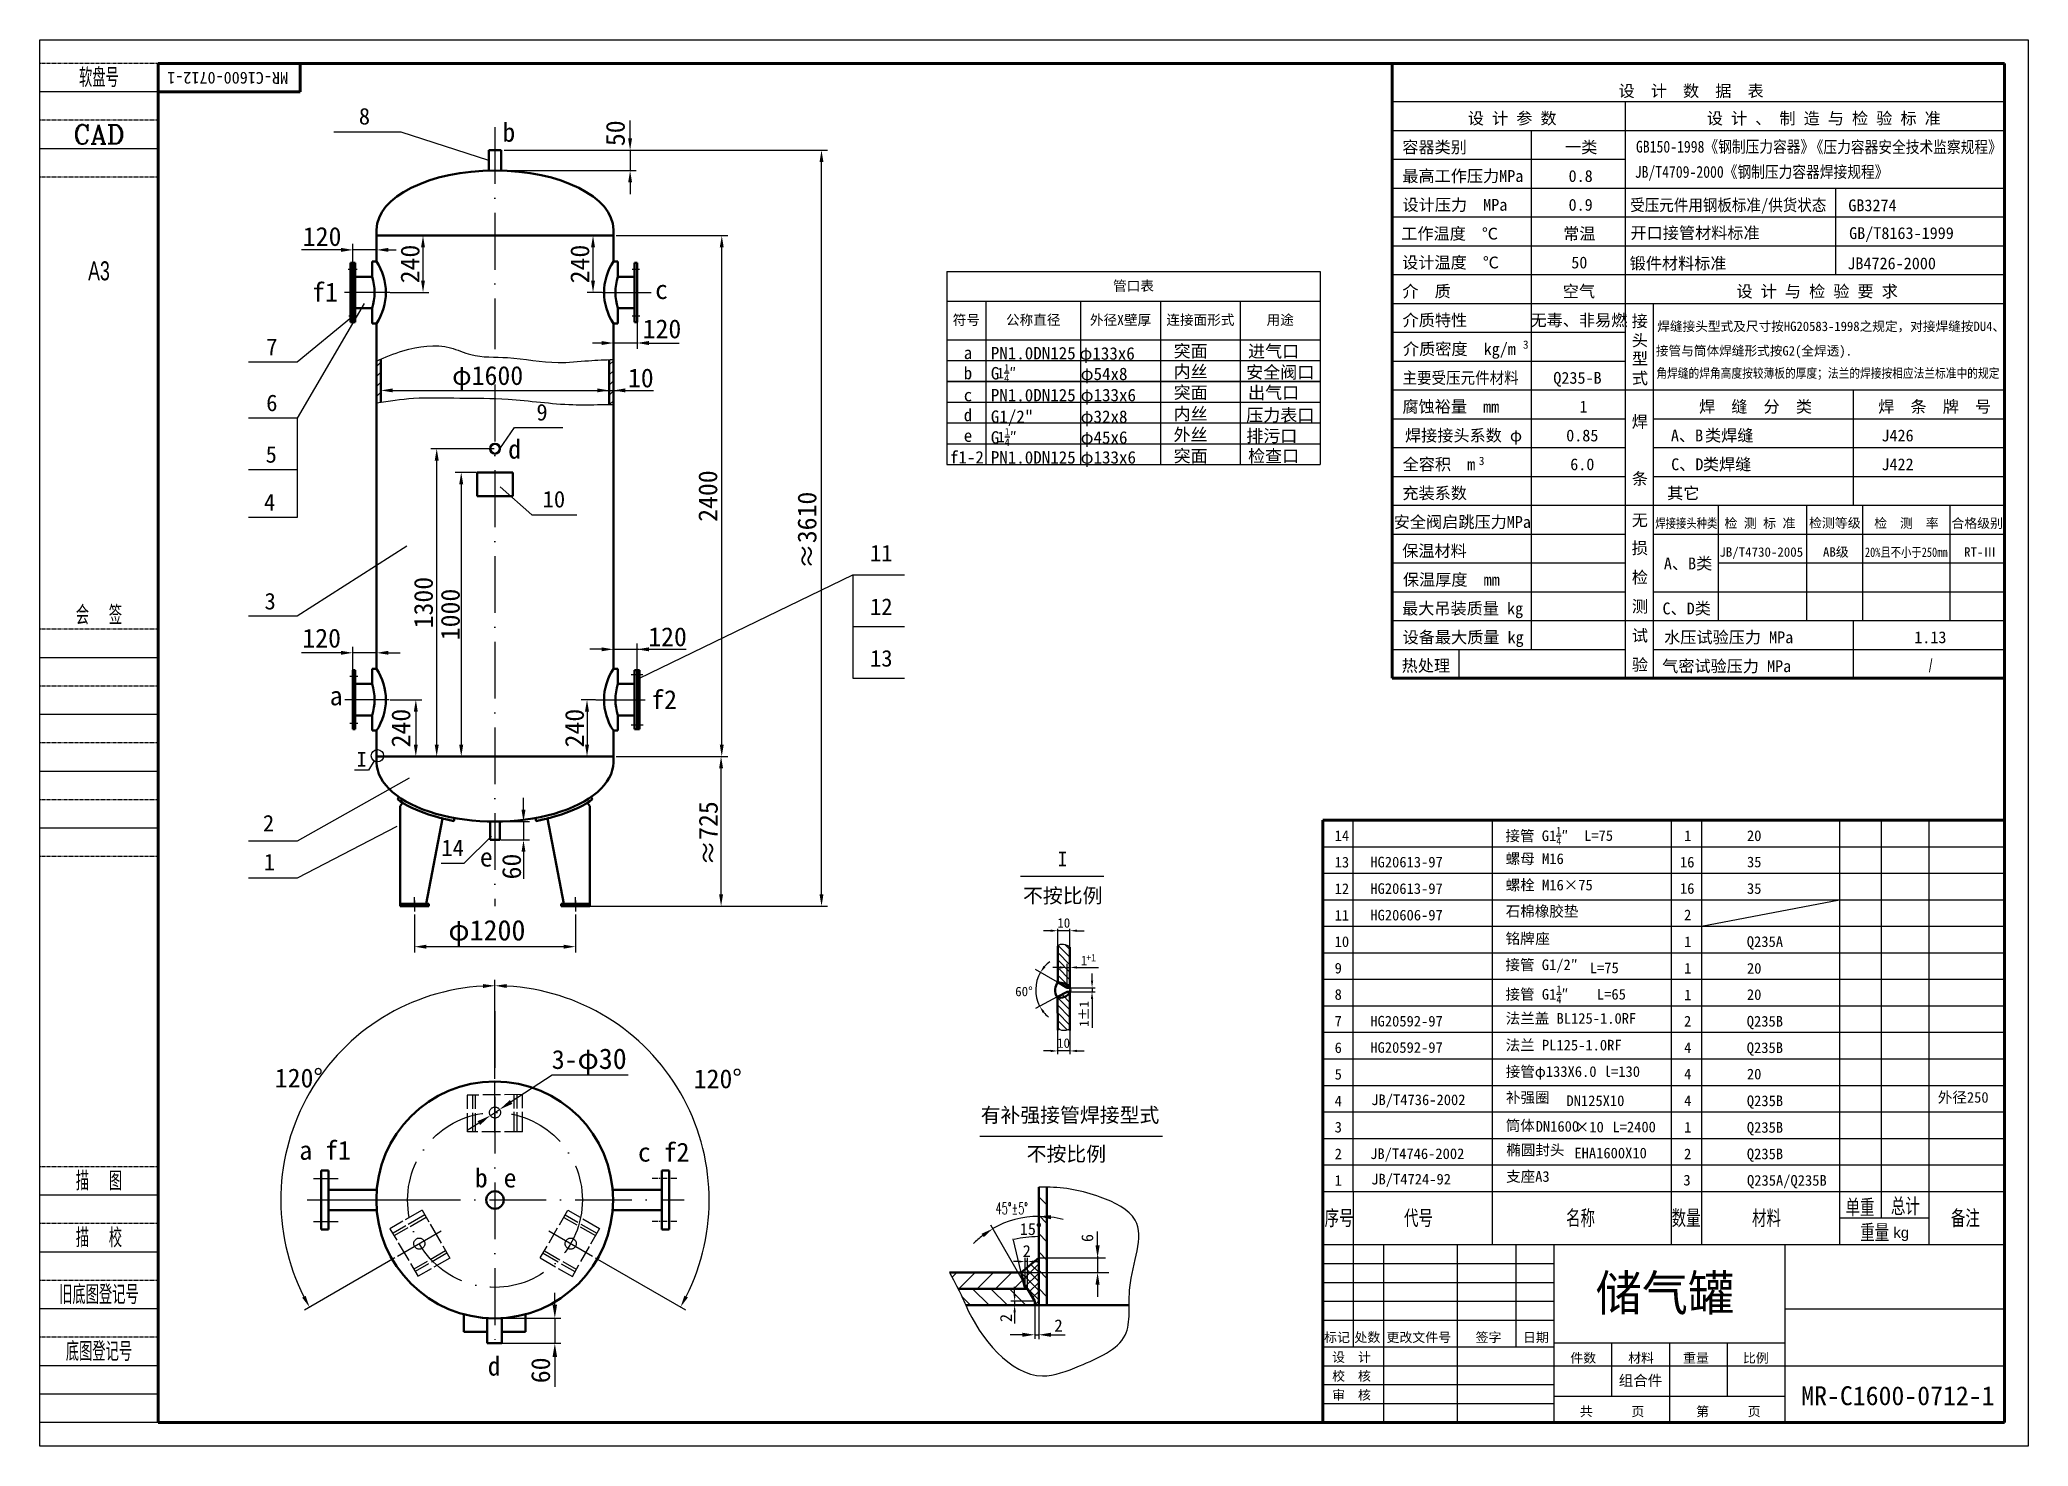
# Model space of a CAD drawing. Header units: millimetres. Extents: x 1459 to 3717, y -24177 to -11768.
# Drawn here: x 1458.8 to 1878.8, y -12064.7 to -11767.7 of the extents above; entities outside this region: 1.
import ezdxf
from ezdxf.enums import TextEntityAlignment as Align

# ---------------------------------------------------------------- set-up
doc = ezdxf.new("R2010")
doc.units = ezdxf.units.MM
doc.header["$MEASUREMENT"] = 0
for name, pattern in [('ACAD_ISO10W100', [18, 12, -3, 0, -3]), ('CENTER', [2, 1.25, -0.25, 0.25, -0.25]), ('HIDDEN2', [0.1875, 0.125, -0.0625])]:
    doc.linetypes.add(name, pattern=pattern)
doc.layers.get('0').update_dxf_attribs({"lineweight": 25})
for name, color, linetype, lineweight in [('2', 255, 'Continuous', 25), ('5', 3, 'ACAD_ISO10W100', 25), ('cu', 7, 'Continuous', 50), ('RAHM2', 1, 'Continuous', 25), ('RAHM3', 7, 'HIDDEN2', 25), ('TILE1', 5, 'Continuous', 25), ('中', 7, 'CENTER', 25), ('外框线', 7, 'Continuous', 60), ('粗实线', 7, 'Continuous', 50), ('细实线', 7, 'Continuous', 25)]:
    doc.layers.add(name, color=color, linetype=linetype, lineweight=lineweight)
doc.styles.add('HZ', font='ztxt.shx', dxfattribs={"width": 0.7, "bigfont": 'hztxt.shx'})
doc.styles.add('HZ5', font='txt.shx', dxfattribs={"width": 0.6, "height": 5, "bigfont": '0hztxt.shx'})
doc.styles.add('ROMANC', font='romanc', dxfattribs={"height": 4})
doc.styles.get("Standard").update_dxf_attribs({"font": 'SIMFANG.TTF'})
pattern_1 = [(135, (3563.0385, -11641.3818), (0.7954951, 0.7954951), [])]

msp = doc.modelspace()

# ---------------------------------------------------------------- texts
at = {"color": 7}
for s, height, p in [('8', 3.5, (1526.22, -11785.63)), ('7', 3.5, (1506.66, -11834.35)), ('6', 3.5, (1506.66, -11846.16)), ('9', 3.5, (1563.73, -11848.14)), ('5', 3.5, (1506.53, -11857.05)), ('4', 3.5, (1506.18, -11867.16)), ('10', 3.5, (1565.04, -11866.51)), ('11', 3.5, (1634.19, -11877.89)), ('3', 3.5, (1506.3, -11888.04)), ('12', 3.5, (1634.19, -11889.2)), ('13', 3.5, (1634.19, -11900.11)), ('2', 3.5, (1505.96, -11934.93)), ('1', 2.25, (1806.15, -11936.96)), ('1', 3.5, (1506.14, -11943.14)), ('14', 3.5, (1543.65, -11940.14)), ('16', 2.25, (1805.27, -11942.52)), ('16', 2.25, (1805.27, -11948.09)), ('2', 2.25, (1806.14, -11953.67)), ('1', 2.25, (1806.15, -11959.35)), ('1', 2.25, (1806.15, -11964.93)), ('1', 2.25, (1806.15, -11970.56)), ('2', 2.25, (1806.12, -11976.12)), ('4', 2.25, (1806.15, -11981.69)), ('4', 2.25, (1806.15, -11987.26)), ('4', 2.25, (1806.15, -11992.89)), ('1', 2.25, (1806.15, -11998.5)), ('JB/T4746-2002', 2.25, (1739.83, -12004.1)), ('2', 2.25, (1806.13, -12004.14)), ('3', 2.25, (1805.99, -12009.68))]:
    msp.add_text(s, height=height, dxfattribs=at).set_placement(p)
at = {"color": 7, "insert": (1591.42, -11893.84), "char_height": 4, "attachment_point": 5}
msp.add_mtext('120', dxfattribs=at)
at = {"color": 7, "char_height": 2.25, "attachment_point": 1}
for s, insert, width in [('\\A1;{\\fSimSun|b0|i0|c134|p2;接管 G1\\H0.7x;\\S1/4;\\H1.429x;″}', (1768.41, -11933.95), 33.8441), ('L=75', (1785.02, -11934.66), 14.0982), ('20', (1819.42, -11934.69), 10.8044), ('{\\f宋体|b0|i0|c134|p2;螺母 M16}', (1768.47, -11939.55), 33.8441), ('35', (1819.42, -11940.24), 10.8044), ('{\\fSimSun|b0|i0|c134|p2;螺栓 M16×75}', (1768.47, -11945.11), 33.8441), ('35', (1819.42, -11945.85), 10.8044), ('{\\f宋体|b0|i0|c134|p2;石棉橡胶垫}', (1768.47, -11950.65), 19.1609), ('{\\f宋体|b0|i0|c134|p2;铭牌}', (1768.43, -11956.39), 19.1609), ('{\\f宋体|b0|i0|c134|p2;座}', (1774.72, -11956.44), 5.1842), ('Q235A', (1819.39, -11957.06), 15.2401), ('{\\fSimSun|b0|i0|c134|p2;接管 G1/2″}', (1768.41, -11961.95), 33.8441), ('L=75', (1786.22, -11962.6), 9.5294), ('20', (1819.42, -11962.7), 10.8044), ('20', (1819.41, -11968.25), 10.8044), ('Q235B', (1819.38, -11973.88), 17.6276), ('Q235B', (1819.38, -11979.46), 17.6276), ('{\\fSimSun|b0|i0|c134|p2;接管\\fTxt|b0|i0|c134|p2;φ133X6.0 l=130}', (1768.47, -11984.5), 33.8441), ('20', (1819.41, -11985.02), 10.8044), ('JB/T4736-2002', (1740.07, -11990.46), 31.5603), ('Q235B', (1819.4, -11990.68), 19.535), ('{\\fSimSun|b0|i0|c134|p2;外径25}0', (1859.73, -11989.95), 33.4397), ('Q235B', (1819.4, -11996.29), 19.535), ('Q235B', (1819.4, -12001.88), 19.535), ('JB/T4724-92', (1740.07, -12007.22), 33.4612), ('{\\fSimSun|b0|i0|c134|p2;支座A3}', (1768.55, -12006.66), 29.1759), ('Q235A/Q235B', (1819.43, -12007.48), 15.2401)]:
    msp.add_mtext(s, dxfattribs=dict(at, insert=insert, width=width))
at = {"layer": '2', "color": 7, "ltscale": 100, "insert": (1571.79, -11913.1), "char_height": 4, "attachment_point": 5, "rotation": 90}
msp.add_mtext('240', dxfattribs=at)
at = {"layer": 'RAHM2', "color": 7, "style": 'HZ', "width": 0.7}
for s, p in [('软盘号', (1471.33, -11777.74)), ('A3', (1471.33, -11818.54)), ('会    签', (1471.33, -11891.24)), ('描    图', (1471.33, -12010.74)), ('描    校', (1471.33, -12022.74)), ('旧底图登记号', (1471.33, -12034.74)), ('底图登记号', (1471.33, -12046.74))]:
    msp.add_text(s, height=4, dxfattribs=at).set_placement(p, align=Align.CENTER)
at = {"layer": 'RAHM2', "color": 7, "style": 'ROMANC'}
msp.add_text('CAD', height=4, dxfattribs=at).set_placement((1471.33, -11789.74), align=Align.CENTER)
at = {"layer": '粗实线', "color": 7}
for s, p in [('有补强接管焊接型式', (1657.56, -11996.35)), ('不按比例', (1667.27, -12004.57))]:
    msp.add_text(s, height=3.074, dxfattribs=at).set_placement(p)
at = {"layer": '细实线', "color": 7}
for s, rotation, p in [('MR-C1600-0712-1', 180, (1511.27, -11774.56)), ('6', 90, (1681.33, -12021.63)), ('2', 90, (1664.15, -12038.52))]:
    msp.add_text(s, height=2.5, rotation=rotation, dxfattribs=at).set_placement(p)
for s, height, p in [('设  计  数  据  表', 2.5, (1807.62, -11779.79)), ('设 计 参 数', 2.5, (1769.84, -11785.58)), ('设 计 、 制 造 与 检 验 标 准', 2.5, (1835.65, -11785.58)), ('容器类别', 2.5, (1753.44, -11791.67)), ('一类', 2.5, (1784.4, -11791.67)), ('最高工作压力MPa', 2.5, (1759.41, -11797.76)), ('0.8', 2.5, (1784.29, -11797.76)), ('设计压力  MPa', 2.5, (1757.74, -11803.84)), ('0.9', 2.5, (1784.29, -11803.84)), ('工作温度  ℃', 2.5, (1756.62, -11809.93)), ('常温', 2.5, (1784.01, -11809.93)), ('GB/T8163-1999', 2.5, (1852.06, -11809.82)), ('设计温度  ℃', 2.5, (1756.81, -11816.02)), ('50', 2.5, (1784.01, -11816.02)), ('JB4726-2000', 2.5, (1849.98, -11816.21)), ('介  质', 2.5, (1751.75, -11822.11)), ('空气', 2.5, (1783.93, -11822.11)), ('设 计 与 检 验 要 求', 2.5, (1834.25, -11822.11)), ('介质特性', 2.5, (1753.5, -11828.2)), ('无毒、非易燃', 2.5, (1783.93, -11828.2)), ('接', 2.5, (1796.79, -11828.39)), ('介质密度  kg/m', 2.5, (1758.68, -11834.29)), ('3', 1.74, (1772.7, -11832.98)), ('头', 2.5, (1796.79, -11832.46)), ('型', 2.5, (1796.82, -11836.31)), ('Q235-B', 2.5, (1783.62, -11840.38)), ('式', 2.5, (1796.82, -11840.44)), ('腐蚀裕量  mm', 2.5, (1756.87, -11846.46)), ('焊  缝  分  类', 2.5, (1821.23, -11846.46)), ('焊  条  牌  号', 2.5, (1859.07, -11846.46)), ('1', 2.5, (1784.89, -11846.46)), ('焊', 2.5, (1796.79, -11849.63)), ('焊接接头系数 φ', 2.5, (1759.56, -11852.55)), ('0.85', 2.5, (1784.64, -11852.55)), ('A、B', 2.5, (1806.76, -11852.55)), ('类焊缝', 2.5, (1815.67, -11852.55)), ('J426', 2.5, (1851.22, -11852.55)), ('全容积  m', 2.5, (1754.36, -11858.64)), ('3', 1.75, (1763.38, -11857.55)), ('6.0', 2.5, (1784.64, -11858.64)), ('C、D', 2.5, (1806.82, -11858.64)), ('类焊缝', 2.5, (1815.23, -11858.64)), ('J422', 2.5, (1851.22, -11858.64)), ('条', 2.5, (1796.82, -11861.68)), ('充装系数', 2.5, (1753.46, -11864.73)), ('其它', 2.5, (1805.97, -11864.73)), ('安全阀启跳压力MPa', 2.5, (1759.3, -11870.82)), ('无', 2.5, (1796.79, -11870.42)), ('检 测 标 准', 2, (1822.16, -11870.82)), ('检测等级', 2, (1837.98, -11870.77)), ('检  测  率', 2, (1853.11, -11870.82)), ('合格级别', 2, (1868.04, -11870.82)), ('保温材料', 2.5, (1753.42, -11876.91)), ('损', 2.5, (1796.79, -11876.33)), ('A、B类', 2.5, (1806.98, -11879.58)), ('JB/T4730-2005', 2, (1822.44, -11876.91)), ('AB级', 2, (1838.19, -11876.89)), ('RT-Ⅲ', 2, (1868.68, -11876.93)), ('保温厚度  mm', 2.5, (1756.97, -11883)), ('检', 2.5, (1796.82, -11882.51)), ('测', 2.5, (1796.82, -11888.65)), ('最大吊装质量 kg', 2.5, (1759.36, -11889.08)), ('C、D类', 2.5, (1806.69, -11889.08)), ('设备最大质量 kg', 2.5, (1759.47, -11895.17)), ('试', 2.5, (1796.82, -11894.82)), ('水压试验压力 MPa', 2.5, (1815.56, -11895.17)), ('1.13', 2.5, (1858.15, -11895.17)), ('热处理', 2.5, (1751.6, -11901.16)), ('验', 2.5, (1796.82, -11900.96)), ('气密试验压力 MPa', 2.5, (1815.13, -11901.26))]:
    msp.add_text(s, height=height, dxfattribs=at).set_placement(p, align=Align.CENTER)
for s, height, width, p in [('GB150-1998《钢制压力容器》', 2.5, 0.85, (1814.8, -11791.57)), ('《压力容器安全技术监察规程》', 2.5, 0.85, (1852.96, -11791.64)), ('JB/T4709-2000《钢制压力容器焊接规程》', 2.5, 0.85, (1822.51, -11796.89)), ('焊缝接头型式及尺寸按HG20583-1998之规定，对接焊缝按DU4、', 2, 0.98, (1837.21, -11829.25)), ('接管与筒体焊缝形式按G2(全焊透).', 2, 0.98, (1820.89, -11834.42)), ('主要受压元件材料', 2.5, 0.9, (1758.93, -11840.38)), ('角焊缝的焊角高度按较薄板的厚度；法兰的焊接按相应法兰标准中的规定', 2, 0.83, (1836.51, -11839.13)), ('焊接接头种类', 2, 0.8, (1806.61, -11870.82)), ('20%且不小于250mm', 2, 0.8, (1853.05, -11876.95)), ('总计', 3.2, 0.7, (1852.89, -12015.61)), ('序号', 3.2, 0.7, (1733.27, -12018.14)), ('代号', 3.2, 0.7, (1750.04, -12018.14)), ('名称', 3.2, 0.7, (1784.26, -12018.14)), ('数量', 3.2, 0.7, (1806.57, -12018.14)), ('材料', 3.2, 0.7, (1823.55, -12018.14)), ('单重', 3.2, 0.7, (1843.3, -12015.87)), ('备注', 3.2, 0.7, (1865.56, -12018.14)), ('重量', 3.2, 0.7, (1846.41, -12021.17))]:
    msp.add_text(s, height=height, dxfattribs=dict(at, width=width)).set_placement(p, align=Align.CENTER)
for s, height, width, p in [('受压元件用钢板标准/供货状态', 2.5, 0.9, (1794.76, -11803.89)), ('枣庄明润工程机械有限公司', 4.125, 0.64, (3673.82, -24176.32))]:
    msp.add_text(s, height=height, dxfattribs=dict(at, width=width)).set_placement(p)
for s, height, p in [('GB3274', 2.5, (1840.83, -11803.95)), ('开口接管材料标准', 2.5, (1794.81, -11809.78)), ('锻件材料标准', 2.5, (1794.64, -11816.2)), ('I', 3.07, (1525.77, -11921.22)), ('I', 3.07, (1673.79, -11942.29)), ('HG20613-97', 2.25, (1739.87, -11942.51)), ('不按比例', 3.074, (1666.51, -11950.02)), ('HG20613-97', 2.25, (1739.87, -11948.11)), ('HG20606-97', 2.25, (1739.87, -11953.71)), ('60°', 2, (1664.86, -11969.71)), ('HG20592-97', 2.25, (1739.87, -11976.11)), ('HG20592-97', 2.25, (1739.87, -11981.67)), ('筒体 ', 2.25, (1768.47, -11998.15)), ('DN1600', 2.25, (1774.79, -11998.32)), ('         ×10 ', 2.25, (1769.28, -11998.47)), ('L=2400', 2.25, (1791, -11998.45)), ('标记', 2, (1730.11, -12042.74)), ('处数', 2, (1736.51, -12042.74)), ('更改文件号', 2, (1743.28, -12042.74)), ('签字', 2, (1762.11, -12042.74)), ('日期', 2, (1772.11, -12042.76)), ('设  计', 2, (1731.8, -12046.92)), ('件数', 2, (1782.11, -12047.1)), ('材料', 2, (1794.32, -12047.1)), ('重量', 2, (1805.91, -12047.1)), ('比例', 2, (1818.57, -12047.1)), ('校  核', 2, (1731.8, -12050.92)), ('组合件', 2.25, (1792.33, -12051.99)), ('审  核', 2, (1731.8, -12054.92)), ('MR-C1600-0712-1', 4, (1830.89, -12056.08)), ('共      页', 2, (1784.12, -12058.41)), ('第      页', 2, (1808.69, -12058.41))]:
    msp.add_text(s, height=height, dxfattribs=at).set_placement(p)
at = {"layer": '细实线', "color": 7, "style": 'HZ', "width": 0.7}
msp.add_text('/', height=2.78, dxfattribs=at).set_placement((1858.22, -11901.26), align=Align.CENTER)
at = {"layer": '细实线', "color": 7, "ltscale": 100, "char_height": 4, "attachment_point": 5}
for s, insert in [('b', (1557.91, -11787.32)), ('120', (1518.47, -11809.31)), ('f1', (1519.08, -11821.02)), ('c', (1590.15, -11820.52)), ('120', (1590.25, -11828.82)), ('{\\fTxt|b0|i0|c134|p2;φ1600}', (1553.43, -11839.18)), ('{\\fTxt|b0|i0|c134|p2;10}', (1585.78, -11839.18)), ('d', (1559.12, -11854.23)), ('120', (1518.37, -11894.13)), ('a', (1521.43, -11906.31)), ('f2', (1590.7, -11907.09)), ('e', (1553.14, -11940.37)), ('{\\fFangSong_GB2312|b0|i0|c134|p0;\\H1.083x;φ1200}', (1553.27, -11956.37)), ('3-{\\fFangSong_GB2312|b0|i0|c134|p0;\\H1.083x;φ30}', (1574.89, -11983.5)), ('120°', (1513.56, -11987.02)), ('120°', (1602.04, -11987.18)), ('a f1', (1519.09, -12002.29)), ('c f2', (1590.61, -12002.68)), ('b', (1552.09, -12008.13)), ('e', (1558.15, -12008.13)), ('d', (1554.8, -12047.86))]:
    msp.add_mtext(s, dxfattribs=dict(at, insert=insert))
at = {"layer": '细实线', "color": 7, "ltscale": 100, "char_height": 4, "attachment_point": 5, "rotation": 90}
for s, insert in [('50', (1580.43, -11787.48)), ('240', (1537.06, -11815.1)), ('240', (1572.92, -11815.1)), ('2400', (1599.96, -11864.1)), ('{\\fTxt|b0|i0|c134|p2;≈3610}', (1620.91, -11871.34)), ('1300', (1539.89, -11886.6)), ('1000', (1545.57, -11889.1)), ('240', (1535.13, -11913.1)), ('{\\fTxt|b0|i0|c134|p2;≈725}', (1600.06, -11935.35)), ('60', (1558.5, -11942.33)), ('60', (1564.64, -12048.72))]:
    msp.add_mtext(s, dxfattribs=dict(at, insert=insert))
at = {"layer": '细实线', "color": 7, "char_height": 2.25, "attachment_point": 1}
for s, insert, width in [('\\A1;{\\fSimSun|b0|i0|c134|p2;     1\\H0.7x;\\S1/4;\\H1.429x;″}', (1653.35, -11836.22), 33.8441), ('\\A1;{\\fSimSun|b0|i0|c134|p2;     1\\H0.7x;\\S1/4;\\H1.429x;″}', (1653.45, -11849.72), 33.8441), ('\\A1;{\\fSimSun|b0|i0|c134|p2;接管 G1\\H0.7x;\\S1/4;\\H1.429x;″}', (1768.43, -11967.42), 33.8441), ('L=65', (1787.73, -11968.17), 17.2312), ('{\\fSimSun|b0|i0|c134|p2;法兰盖 BL125-1.0RF}', (1768.46, -11973.27), 31.0262), ('{\\fSimSun|b0|i0|c134|p2;法兰 PL125-1.0RF}', (1768.44, -11978.92), 25.5623), ('{\\fSimSun|b0|i0|c134|p2;补强圈}', (1768.52, -11989.97), 33.4397), ('DN125X10', (1781.29, -11990.66), 25.7847), ('{\\f宋体|b0|i0|c134|p2;椭圆封头}', (1768.6, -12001.05), 31.5797), ('EHA1600X10', (1782.97, -12001.7), 31.5797), ('{\\fArial|b0|i0|c0|p32;kg}', (1850.35, -12018.49), 5.6319)]:
    msp.add_mtext(s, dxfattribs=dict(at, insert=insert, width=width))
at = {"layer": '细实线', "color": 7, "ltscale": 10, "attachment_point": 1}
for s, insert, char_height, width in [('14', (1732.33, -11934.68), 2.25, 3.1567), ('13', (1732.33, -11940.28), 2.25, 3.1567), ('12', (1732.33, -11945.88), 2.25, 3.1567), ('11', (1732.33, -11951.49), 2.25, 3.1567), ('10', (1732.33, -11957.06), 2.25, 3.1567), ('9', (1732.33, -11962.66), 2.25, 3.1567), ('8', (1732.33, -11968.22), 2.25, 3.1567), ('7', (1732.33, -11973.86), 2.25, 3.1567), ('6', (1732.33, -11979.47), 2.25, 3.1567), ('5', (1732.33, -11985.06), 2.25, 3.1567), ('4', (1732.33, -11990.7), 2.25, 3.1567), ('3', (1732.33, -11996.24), 2.25, 3.1567), ('2', (1732.33, -12001.89), 2.25, 3.1567), ('1', (1732.33, -12007.49), 2.25, 3.1567), ('{\\fTxt|b0|i0|c134|p2;储气罐}', (1787.45, -12028.65), 7.5, 36.5933)]:
    msp.add_mtext(s, dxfattribs=dict(at, insert=insert, char_height=char_height, width=width))
at = {"layer": '细实线', "color": 7, "attachment_point": 5}
for s, insert, char_height in [('10', (1675.12, -11954.26), 2), ('1', (1679.4, -11962.18), 2), ('+1', (1680.9, -11961.58), 1.5), ('10', (1675.07, -11979.63), 2), ('\\A1;15°', (1668.16, -12018.91), 2.5), ('2', (1667.3, -12023.52), 2.5)]:
    msp.add_mtext(s, dxfattribs=dict(at, insert=insert, char_height=char_height))
at = {"layer": '细实线', "color": 7, "insert": (1679.4, -11973.44), "char_height": 2, "attachment_point": 5, "rotation": 90}
msp.add_mtext('1{\\fTxt|b0|i0|c134|p2;±1}', dxfattribs=at)
at = {"layer": '细实线', "color": 7, "insert": (1664.14, -12014.51), "char_height": 2.5, "attachment_point": 5, "style": 'HZ5'}
msp.add_mtext('45%%D%%P5%%D', dxfattribs=at)
at = {"layer": '细实线', "color": 7, "linetype": 'ByBlock', "insert": (1674.01, -12039.26), "char_height": 2.59, "attachment_point": 5}
msp.add_mtext('2', dxfattribs=at)

# ---------------------------------------------------------------- blocks, each defined once
blk = doc.blocks.new('管口表头')
at = {"layer": '细实线'}
for p, q in [((0, 27.27), (15.6, 27.27)), ((0, 27.27), (0, 15.44)), ((15.6, 27.27), (53.6, 27.27)), ((53.6, 27.27), (85.6, 27.27)), ((85.6, 27.27), (117.6, 27.27)), ((117.6, 27.27), (149.6, 27.27)), ((149.6, 27.27), (149.6, 15.44)), ((0, 15.44), (15.6, 15.44)), ((0, 15.44), (0, 0)), ((15.6, 15.44), (53.6, 15.44)), ((15.6, 15.44), (15.6, 0)), ((53.6, 15.44), (85.6, 15.44)), ((53.6, 15.44), (53.6, 0)), ((85.6, 15.44), (117.6, 15.44)), ((85.6, 15.44), (85.6, 0)), ((117.6, 15.44), (149.6, 15.44)), ((117.6, 15.44), (117.6, 0)), ((149.6, 15.44), (149.6, 0)), ((0, 0), (149.6, 0))]:
    blk.add_line(p, q, dxfattribs=at)
at = {"layer": '细实线', "char_height": 4, "attachment_point": 5}
for s, insert, width in [('{\\fSimSun|b0|i0|c134|p2;管口表}', (74.8, 21.36), 146.5987), ('{\\fSimSun|b0|i0|c134|p2;符号}', (7.8, 7.72), 12.5987), ('{\\fSimSun|b0|i0|c134|p2;公称直径}', (34.6, 7.72), 35), ('{\\fSimSun|b0|i0|c134|p2;外径X壁厚}', (69.6, 7.72), 29), ('{\\fKaiTi_GB2312|b0|i0|c134|p49;连接面形式}', (101.6, 7.72), 29), ('{\\fKaiTi_GB2312|b0|i0|c134|p49;用途}', (133.6, 7.72), 29)]:
    blk.add_mtext(s, dxfattribs=dict(at, insert=insert, width=width))
blk = doc.blocks.new('管口表')
at = {"layer": '细实线'}
for p, q in [((0, 8.33), (15.6, 8.33)), ((0, 8.33), (0, 0)), ((15.6, 8.33), (53.6, 8.33)), ((15.6, 8.33), (15.6, 0)), ((53.6, 8.33), (85.6, 8.33)), ((53.6, 8.33), (53.6, 0)), ((85.6, 8.33), (117.6, 8.33)), ((85.6, 8.33), (85.6, 0)), ((117.6, 8.33), (149.6, 8.33)), ((117.6, 8.33), (117.6, 0)), ((149.6, 8.33), (149.6, 0)), ((0, 0), (15.6, 0)), ((15.6, 0), (53.6, 0)), ((53.6, 0), (85.6, 0)), ((85.6, 0), (117.6, 0)), ((117.6, 0), (149.6, 0))]:
    blk.add_line(p, q, dxfattribs=at)
at = {"layer": '细实线', "flags": 8}
for tag, p in [('A', (0.94, 0)), ('B', (18.64, 0)), ('C', (55.97, 0)), ('E', (90.93, 0)), ('H', (120.71, 0))]:
    blk.add_attdef(tag, p, '', height=5, dxfattribs=at)

# ---------------------------------------------------------------- hatches: boundary and pattern name
h = msp.add_hatch()
h.set_pattern_fill('ANSI31', scale=10, style=0)
h.set_pattern_definition([(45, (662.5168, -12156.9949), (-0.8838835, 0.8838835), [])])
h.paths.add_polyline_path([(1537.68, -11950.7), (1537.68, -11950.2), (1534.98, -11950.2), (1534.98, -11950.7)])
h.paths.add_polyline_path([(1540.98, -11950.7), (1540.98, -11950.2), (1538.28, -11950.2), (1538.28, -11950.7)])
h = msp.add_hatch()
h.set_pattern_fill('ANSI31', scale=10, style=0)
h.set_pattern_definition([(135, (2447.4392, -12156.9949), (0.8838835, 0.8838835), [])])
h.paths.add_polyline_path([(1574.98, -11950.7), (1574.98, -11950.2), (1572.28, -11950.2), (1572.28, -11950.7)])
h.paths.add_polyline_path([(1571.68, -11950.7), (1571.68, -11950.2), (1568.98, -11950.2), (1568.98, -11950.7)])
at = {"layer": '细实线', "ltscale": 100}
h = msp.add_hatch(dxfattribs=at)
h.set_pattern_fill('ANSI31', color=256, scale=12, style=0)
h.set_pattern_definition([(45, (0, -76.6277), (-1.06066017, 1.06066017), [])])
edge = h.paths.add_edge_path()
edge.add_spline(control_points=[(1530.88, -11835.19), (1530.58, -11835.32), (1530.28, -11835.45), (1529.98, -11835.58)], knot_values=[1.412781, 1.412781, 1.412781, 1.412781, 2.401125, 2.401125, 2.401125, 2.401125], degree=3, periodic=0)
edge.add_line((1529.98, -11835.58), (1529.98, -11844.43))
edge.add_spline(control_points=[(1529.98, -11844.43), (1530.28, -11844.39), (1530.58, -11844.34), (1530.88, -11844.29)], knot_values=[0.646273, 0.646273, 0.646273, 0.646273, 1.557894, 1.557894, 1.557894, 1.557894], degree=3, periodic=0)
edge.add_line((1530.88, -11844.29), (1530.88, -11835.19))
edge = h.paths.add_edge_path()
edge.add_spline(control_points=[(1579.98, -11835.26), (1579.68, -11835.27), (1579.38, -11835.28), (1579.08, -11835.29)], knot_values=[51.242161, 51.242161, 51.242161, 51.242161, 52.145876, 52.145876, 52.145876, 52.145876], degree=3, periodic=0)
edge.add_line((1579.08, -11835.29), (1579.08, -11844.79))
edge.add_spline(control_points=[(1579.08, -11844.79), (1579.38, -11844.79), (1579.68, -11844.79), (1579.98, -11844.79)], knot_values=[49.858712, 49.858712, 49.858712, 49.858712, 50.761289, 50.761289, 50.761289, 50.761289], degree=3, periodic=0)
edge.add_line((1579.98, -11844.79), (1579.98, -11835.26))
at = {"layer": '细实线'}
h = msp.add_hatch(dxfattribs=at)
h.set_pattern_fill('ANSI31', scale=9, style=0)
h.set_pattern_definition(pattern_1)
edge = h.paths.add_edge_path()
edge.add_spline(control_points=[(1673.83, -11959.13), (1674.4, -11958.48), (1675.76, -11958.8), (1676.43, -11959.36)], knot_values=[0, 0, 0, 0, 4.35403, 4.35403, 4.35403, 4.35403], degree=3, periodic=0)
edge.add_line((1676.43, -11959.36), (1676.43, -11967.38))
edge.add_spline(control_points=[(1676.43, -11967.38), (1676.35, -11967.32), (1676.15, -11967.22), (1675.94, -11967.27), (1675.83, -11967.34)], knot_values=[6.443561, 6.443561, 6.443561, 6.443561, 6.914266, 7.531605, 7.531605, 7.531605, 7.531605], degree=3, periodic=0)
edge.add_spline(control_points=[(1675.83, -11967.34), (1675.66, -11967.24), (1674.98, -11966.91), (1674.24, -11966.49), (1673.83, -11966.77)], knot_values=[0, 0, 0, 0, 0.882804, 3.388993, 3.388993, 3.388993, 3.388993], degree=3, periodic=0)
edge.add_line((1673.83, -11966.77), (1673.83, -11959.13))
edge = h.paths.add_edge_path()
edge.add_spline(control_points=[(1673.83, -11966.77), (1674.24, -11966.49), (1674.98, -11966.91), (1675.66, -11967.24), (1675.83, -11967.34)], knot_values=[0, 0, 0, 0, 2.506189, 3.388993, 3.388993, 3.388993, 3.388993], degree=3, periodic=0)
edge.add_spline(control_points=[(1675.83, -11967.34), (1675.69, -11967.42), (1675.56, -11967.56), (1675.48, -11967.72)], knot_values=[5.6623, 5.6623, 5.6623, 5.6623, 6.443561, 6.443561, 6.443561, 6.443561], degree=3, periodic=0)
edge.add_line((1675.48, -11967.72), (1673.83, -11966.77))
edge = h.paths.add_edge_path()
edge.add_spline(control_points=[(1675.48, -11967.72), (1675.56, -11967.56), (1675.69, -11967.42), (1675.83, -11967.34)], knot_values=[5.6623, 5.6623, 5.6623, 5.6623, 6.443561, 6.443561, 6.443561, 6.443561], degree=3, periodic=0)
edge.add_spline(control_points=[(1675.83, -11967.34), (1676.1, -11967.5), (1676.32, -11967.67), (1676.43, -11967.93)], knot_values=[3.388993, 3.388993, 3.388993, 3.388993, 4.875382, 4.875382, 4.875382, 4.875382], degree=3, periodic=0)
edge.add_line((1676.43, -11967.93), (1675.83, -11967.93))
edge.add_line((1675.83, -11967.93), (1675.48, -11967.72))
edge = h.paths.add_edge_path()
edge.add_spline(control_points=[(1675.83, -11967.34), (1675.94, -11967.27), (1676.15, -11967.22), (1676.35, -11967.32), (1676.43, -11967.38)], knot_values=[6.443561, 6.443561, 6.443561, 6.443561, 7.0609, 7.531605, 7.531605, 7.531605, 7.531605], degree=3, periodic=0)
edge.add_line((1676.43, -11967.38), (1676.43, -11967.93))
edge.add_spline(control_points=[(1676.43, -11967.93), (1676.32, -11967.67), (1676.1, -11967.5), (1675.83, -11967.34)], knot_values=[3.388993, 3.388993, 3.388993, 3.388993, 4.875382, 4.875382, 4.875382, 4.875382], degree=3, periodic=0)
h = msp.add_hatch(dxfattribs=at)
h.set_pattern_fill('ANSI31', scale=9, style=0)
h.set_pattern_definition(pattern_1)
edge = h.paths.add_edge_path()
edge.add_spline(control_points=[(1673.78, -11969.86), (1674.36, -11970.27), (1675.46, -11969.97), (1676.07, -11969.34)], knot_values=[7.302139, 7.302139, 7.302139, 7.302139, 11.075594, 11.075594, 11.075594, 11.075594], degree=3, periodic=0)
edge.add_spline(control_points=[(1676.07, -11969.34), (1676.1, -11969.35), (1676.23, -11969.38), (1676.35, -11969.37), (1676.43, -11969.33)], knot_values=[2.118208, 2.118208, 2.118208, 2.118208, 2.310363, 2.807501, 2.807501, 2.807501, 2.807501], degree=3, periodic=0)
edge.add_line((1676.43, -11969.33), (1676.43, -11976.99))
edge.add_spline(control_points=[(1676.43, -11976.99), (1676.43, -11976.56), (1674.98, -11977.43), (1674.13, -11976.55), (1673.83, -11976.87)], knot_values=[0, 0, 0, 0, 2.146731, 4.346985, 4.346985, 4.346985, 4.346985], degree=3, periodic=0)
edge.add_line((1673.83, -11976.87), (1673.78, -11969.86))
edge = h.paths.add_edge_path()
edge.add_spline(control_points=[(1675.58, -11968.93), (1675.71, -11969.13), (1675.89, -11969.28), (1676.07, -11969.34)], knot_values=[2.807501, 2.807501, 2.807501, 2.807501, 3.866455, 3.866455, 3.866455, 3.866455], degree=3, periodic=0)
edge.add_spline(control_points=[(1676.07, -11969.34), (1675.46, -11969.97), (1674.36, -11970.27), (1673.78, -11969.86)], knot_values=[7.302139, 7.302139, 7.302139, 7.302139, 11.075594, 11.075594, 11.075594, 11.075594], degree=3, periodic=0)
edge.add_line((1673.78, -11969.86), (1675.58, -11968.93))
edge = h.paths.add_edge_path()
edge.add_spline(control_points=[(1676.43, -11968.79), (1676.36, -11968.99), (1676.23, -11969.18), (1676.07, -11969.34)], knot_values=[6.315527, 6.315527, 6.315527, 6.315527, 7.302139, 7.302139, 7.302139, 7.302139], degree=3, periodic=0)
edge.add_spline(control_points=[(1676.07, -11969.34), (1675.89, -11969.28), (1675.71, -11969.13), (1675.58, -11968.93)], knot_values=[2.807501, 2.807501, 2.807501, 2.807501, 3.866455, 3.866455, 3.866455, 3.866455], degree=3, periodic=0)
edge.add_line((1675.58, -11968.93), (1675.83, -11968.79))
edge.add_line((1675.83, -11968.79), (1676.43, -11968.79))
edge = h.paths.add_edge_path()
edge.add_spline(control_points=[(1676.07, -11969.34), (1676.23, -11969.18), (1676.36, -11968.99), (1676.43, -11968.79)], knot_values=[6.315527, 6.315527, 6.315527, 6.315527, 7.302139, 7.302139, 7.302139, 7.302139], degree=3, periodic=0)
edge.add_line((1676.43, -11968.79), (1676.43, -11969.33))
edge.add_spline(control_points=[(1676.43, -11969.33), (1676.35, -11969.37), (1676.23, -11969.38), (1676.1, -11969.35), (1676.07, -11969.34)], knot_values=[2.118208, 2.118208, 2.118208, 2.118208, 2.615346, 2.807501, 2.807501, 2.807501, 2.807501], degree=3, periodic=0)
h = msp.add_hatch(dxfattribs=at)
h.set_pattern_fill('ANSI31', scale=0.864, angle=90, style=0)
h.set_pattern_definition([(135, (1786.373, -12194.57), (-1.939735, -1.939735), [])])
edge = h.paths.add_edge_path()
edge.add_spline(control_points=[(1671.56, -12010.02), (1670.99, -12010.01), (1670.41, -12010.01), (1669.83, -12010.02)], knot_values=[208.705202, 208.705202, 208.705202, 208.705202, 212.705202, 212.705202, 212.705202, 212.705202], degree=3, periodic=0)
edge.add_line((1669.83, -12010.02), (1669.83, -12031.5))
edge.add_line((1669.83, -12031.5), (1671.56, -12031.5))
edge.add_line((1671.56, -12031.5), (1671.56, -12010.02))
h.paths.add_polyline_path([(1669.83, -12034.96), (1671.56, -12034.96), (1671.56, -12031.5), (1669.83, -12031.5)])
h = msp.add_hatch(dxfattribs=at)
h.set_pattern_fill('ANSI31', scale=0.864, style=0)
h.set_pattern_definition([(45, (1763.0298, -12231.7763), (-1.939735, 1.939735), [])])
edge = h.paths.add_edge_path()
edge.add_line((1666.93, -12031.5), (1666.12, -12028.05))
edge.add_line((1666.12, -12028.05), (1664.88, -12028.05))
edge.add_line((1664.88, -12028.05), (1664.34, -12028.05))
edge.add_line((1664.34, -12028.05), (1664.07, -12028.05))
edge.add_line((1664.07, -12028.05), (1650.98, -12028.05))
edge.add_spline(control_points=[(1650.98, -12028.05), (1651.77, -12029.51), (1652.35, -12030.63), (1652.79, -12031.5)], knot_values=[0, 0, 0, 0, 2.742421, 2.742421, 2.742421, 2.742421], degree=3, periodic=0)
edge.add_line((1652.79, -12031.5), (1666.93, -12031.5))
h = msp.add_hatch(dxfattribs=at)
h.set_pattern_fill('ANSI37', scale=0.432, style=0)
h.set_pattern_definition([(45, (1763.0298, -12231.7763), (-0.969868, 0.969868), []), (135, (1763.0298, -12231.7763), (-0.969868, -0.969868), [])])
h.paths.add_polyline_path([(1666.93, -12031.5), (1667.47, -12031.5), (1668.97, -12034.09), (1668.97, -12034.96), (1669.83, -12034.96), (1669.83, -12024.95), (1666.12, -12028.05)])
h = msp.add_hatch(dxfattribs=at)
h.set_pattern_fill('ANSI31', scale=0.864, angle=90, style=0)
h.set_pattern_definition([(135, (1763.0298, -12231.7763), (-1.939735, -1.939735), [])])
edge = h.paths.add_edge_path()
edge.add_line((1668.97, -12034.96), (1668.97, -12034.09))
edge.add_line((1668.97, -12034.09), (1667.47, -12031.5))
edge.add_line((1667.47, -12031.5), (1666.38, -12031.5))
edge.add_line((1666.38, -12031.5), (1666.11, -12031.5))
edge.add_line((1666.11, -12031.5), (1653.02, -12031.5))
edge.add_spline(control_points=[(1653.02, -12031.5), (1653.45, -12032.65), (1653.88, -12033.79), (1654.4, -12034.96)], knot_values=[0, 0, 0, 0, 8.607216, 8.607216, 8.607216, 8.607216], degree=3, periodic=0)
edge.add_line((1654.4, -12034.96), (1668.97, -12034.96))

# ---------------------------------------------------------------- linework, layer by layer
at = {"color": 7}
for p, q in [((1583.52, -11788.57), (1583.52, -11784.81)), ((1535.17, -11787.24), (1520.92, -11787.24)), ((1553.68, -11793.22), (1535.17, -11787.24)), ((1556.9, -11791.07), (1625.2, -11791.07)), ((1557.53, -11791.07), (1584.77, -11791.07)), ((1583.52, -11791.07), (1583.52, -11795.38)), ((1623.95, -11949.1), (1623.95, -11793.57)), ((1557.37, -11795.38), (1584.77, -11795.38)), ((1583.52, -11797.88), (1583.52, -11800.38)), ((1580.6, -11809.1), (1604.13, -11809.1)), ((1539.78, -11818.6), (1539.78, -11811.6)), ((1602.88, -11916.6), (1602.88, -11811.6)), ((1523.99, -11816.19), (1525.88, -11816.19)), ((1583.93, -11816.15), (1585.5, -11816.15)), ((1532.76, -11821.1), (1523.21, -11821.1)), ((1532.81, -11821.1), (1541.03, -11821.1)), ((1577.72, -11821.1), (1587.94, -11821.1)), ((1527.33, -11823.46), (1513.21, -11847.66)), ((1524.64, -11826.4), (1513.21, -11835.85)), ((1524.09, -11826.01), (1525.85, -11826.01)), ((1583.93, -11826.05), (1585.55, -11826.05)), ((1513.21, -11835.85), (1502.95, -11835.85)), ((1554.98, -11836.51), (1554.98, -11836.51)), ((1532.48, -11841.79), (1588.45, -11841.79)), ((1513.21, -11847.66), (1502.95, -11847.66)), ((1513.21, -11847.66), (1513.21, -11858.53)), ((1556.03, -11854.1), (1559.11, -11849.62)), ((1559.11, -11849.62), (1569.31, -11849.62)), ((1554.8, -11854.1), (1541.42, -11854.1)), ((1513.21, -11858.53), (1502.95, -11858.53)), ((1513.21, -11858.53), (1513.21, -11868.6)), ((1542.67, -11916.6), (1542.67, -11856.6)), ((1551.05, -11859.1), (1546.6, -11859.1)), ((1547.85, -11861.6), (1547.85, -11916.6)), ((1556.07, -11862.12), (1562.76, -11868.04)), ((1513.21, -11868.6), (1502.95, -11868.6)), ((1562.76, -11868.04), (1572.28, -11868.04)), ((1536.34, -11874.7), (1513.21, -11889.49)), ((1585.48, -11902.54), (1630.55, -11880.72)), ((1630.55, -11880.72), (1630.55, -11891.63)), ((1630.55, -11880.72), (1641.47, -11880.72)), ((1513.21, -11889.49), (1502.95, -11889.49)), ((1630.55, -11891.63), (1641.47, -11891.63)), ((1630.55, -11891.63), (1630.55, -11902.54)), ((1577.48, -11896.46), (1574.98, -11896.46)), ((1579.98, -11896.46), (1585.48, -11896.46)), ((1584.98, -11900.85), (1584.98, -11895.21)), ((1587.31, -11896.46), (1595.33, -11896.46)), ((1524.35, -11902.15), (1526, -11902.15)), ((1583.77, -11901.8), (1586.22, -11901.8)), ((1630.55, -11902.54), (1641.47, -11902.54)), ((1532.85, -11907.1), (1539.51, -11907.1)), ((1538.26, -11909.6), (1538.26, -11916.6)), ((1524.34, -11912.05), (1526, -11912.05)), ((1583.71, -11912.41), (1586.26, -11912.41)), ((1544.95, -11919.1), (1541.42, -11919.1)), ((1550.6, -11919.1), (1546.6, -11919.1)), ((1580.6, -11919.1), (1603.99, -11919.1)), ((1581.23, -11919.1), (1604.13, -11919.1)), ((1536.87, -11923.7), (1513.21, -11936.97)), ((1602.74, -11949.1), (1602.74, -11921.6)), ((1561, -11930.35), (1561, -11927.85)), ((1534.25, -11933.85), (1513.21, -11944.77)), ((1554.24, -11935.91), (1548.46, -11941.59)), ((1556.65, -11932.85), (1562.25, -11932.85)), ((1561, -11932.85), (1561, -11936.71)), ((1513.21, -11936.97), (1502.95, -11936.97)), ((1556.12, -11936.71), (1562.25, -11936.71)), ((1561, -11939.21), (1561, -11944.9)), ((1513.21, -11944.77), (1502.95, -11944.77)), ((1543.62, -11941.59), (1548.46, -11941.59)), ((1537.98, -11950.2), (1537.98, -11948.82)), ((1571.98, -11950.2), (1571.98, -11948.82)), ((1537.98, -11949.51), (1537.98, -11951.86)), ((1537.98, -11952.49), (1537.98, -11960.51)), ((1571.98, -11949.51), (1571.98, -11951.86)), ((1571.98, -11952.49), (1571.98, -11960.51)), ((1575.02, -11950.7), (1603.99, -11950.7)), ((1587.48, -11950.7), (1625.2, -11950.7)), ((1809.83, -11954.94), (1838.95, -11949.34)), ((1569.48, -11959.26), (1540.48, -11959.26)), ((1729.83, -12010.94), (1729.83, -12022.14)), ((1729.83, -12022.14), (1729.83, -12059.74)), ((1567.62, -12035.23), (1567.62, -12032.32))]:
    msp.add_line(p, q, dxfattribs=at)
at = {"color": 7, "linetype": 'ACAD_ISO10W100'}
for p, q in [((1554.98, -11786.19), (1554.98, -11833.1)), ((1554.98, -11840.56), (1554.98, -11950.7)), ((1532.63, -11907.1), (1523.29, -11907.1)), ((1576.26, -11907.1), (1586.73, -11907.1)), ((1554.98, -11972.85), (1554.98, -12044.57)), ((1517.59, -12012.74), (1594.92, -12012.74))]:
    msp.add_line(p, q, dxfattribs=at)
at = {"color": 7, "ltscale": 100}
msp.add_line((1515.31, -12012.74), (1535.82, -12012.74), dxfattribs=at)
at = {"color": 7, "linetype": 'ACAD_ISO10W100'}
msp.add_circle((1554.98, -12012.74), 18.46, dxfattribs=at)
at = {"color": 7}
for points in [[(1583.1, -11788.57), (1583.93, -11788.57), (1583.52, -11791.07)], [(1623.53, -11793.57), (1624.36, -11793.57), (1623.95, -11791.07)], [(1583.1, -11797.88), (1583.93, -11797.88), (1583.52, -11795.38)], [(1539.36, -11811.6), (1540.19, -11811.6), (1539.78, -11809.1)], [(1602.46, -11811.6), (1603.29, -11811.6), (1602.88, -11809.1)], [(1539.36, -11818.6), (1540.19, -11818.6), (1539.78, -11821.1)], [(1533.38, -11841.37), (1533.38, -11842.2), (1530.88, -11841.79)], [(1576.58, -11841.37), (1576.58, -11842.2), (1579.08, -11841.79)], [(1582.48, -11841.37), (1582.48, -11842.2), (1579.98, -11841.79)], [(1542.25, -11856.6), (1543.09, -11856.6), (1542.67, -11854.1)], [(1547.43, -11861.6), (1548.27, -11861.6), (1547.85, -11859.1)], [(1577.48, -11896.05), (1577.48, -11896.88), (1579.98, -11896.46)], [(1587.48, -11896.05), (1587.48, -11896.88), (1584.98, -11896.46)], [(1537.84, -11909.6), (1538.67, -11909.6), (1538.26, -11907.1)], [(1537.84, -11916.6), (1538.67, -11916.6), (1538.26, -11919.1)], [(1542.25, -11916.6), (1543.09, -11916.6), (1542.67, -11919.1)], [(1547.43, -11916.6), (1548.27, -11916.6), (1547.85, -11919.1)], [(1602.32, -11921.6), (1603.15, -11921.6), (1602.74, -11919.1)], [(1602.46, -11916.6), (1603.29, -11916.6), (1602.88, -11919.1)], [(1560.59, -11930.35), (1561.42, -11930.35), (1561, -11932.85)], [(1560.59, -11939.21), (1561.42, -11939.21), (1561, -11936.71)], [(1602.32, -11948.2), (1603.15, -11948.2), (1602.74, -11950.7)], [(1623.53, -11948.2), (1624.36, -11948.2), (1623.95, -11950.7)], [(1540.48, -11958.84), (1540.48, -11959.68), (1537.98, -11959.26)], [(1569.48, -11958.84), (1569.48, -11959.68), (1571.98, -11959.26)]]:
    msp.add_solid(points, dxfattribs=at)
at = {"layer": '2', "color": 7, "ltscale": 100}
for p, q in [((1575.69, -11818.6), (1575.69, -11811.6)), ((1577.64, -11821.1), (1574.44, -11821.1)), ((1584.98, -11827.39), (1584.98, -11833.03)), ((1577.48, -11831.78), (1575.57, -11831.78)), ((1584.98, -11831.78), (1579.98, -11831.78)), ((1587.48, -11831.78), (1593.91, -11831.78)), ((1522.48, -11897.2), (1514.09, -11897.2)), ((1524.98, -11900.79), (1524.98, -11895.95)), ((1529.98, -11897.2), (1524.98, -11897.2)), ((1532.48, -11897.2), (1534.98, -11897.2)), ((1576.2, -11907.1), (1573.17, -11907.1)), ((1574.42, -11909.6), (1574.42, -11916.6)), ((1554.97, -11987.17), (1554.96, -11966.25)), ((1554.97, -11987.17), (1554.96, -11966.25)), ((1533.82, -12024.97), (1514.72, -12036)), ((1576.15, -12024.95), (1595.25, -12035.97))]:
    msp.add_line(p, q, dxfattribs=at)
for start, end in [(93.1862, 206.8533), (333.1862, 86.8533)]:
    msp.add_arc((1554.98, -12012.74), 45.24, start, end, dxfattribs=at)
for points in [[(1575.27, -11811.6), (1576.11, -11811.6), (1575.69, -11809.1)], [(1575.27, -11818.6), (1576.11, -11818.6), (1575.69, -11821.1)], [(1577.48, -11831.36), (1577.48, -11832.2), (1579.98, -11831.78)], [(1587.48, -11831.36), (1587.48, -11832.2), (1584.98, -11831.78)], [(1522.48, -11896.78), (1522.48, -11897.61), (1524.98, -11897.2)], [(1532.48, -11896.78), (1532.48, -11897.61), (1529.98, -11897.2)], [(1574, -11909.6), (1574.83, -11909.6), (1574.42, -11907.1)], [(1574, -11916.6), (1574.83, -11916.6), (1574.42, -11919.1)], [(1552.45, -11967.15), (1552.48, -11967.98), (1554.96, -11967.5)], [(1557.45, -11967.98), (1557.47, -11967.15), (1554.96, -11967.5)], [(1514.98, -12032.98), (1514.25, -12033.37), (1515.81, -12035.37)], [(1595.72, -12033.34), (1594.99, -12032.95), (1594.17, -12035.35)]]:
    msp.add_solid(points, dxfattribs=at)
at = {"layer": '5', "color": 7, "ltscale": 100}
for p, q in [((1516.65, -12008.2), (1521.85, -12008.2)), ((1516.65, -12017.28), (1521.85, -12017.28)), ((1543.63, -12019.3), (1534.36, -12024.65)), ((1566.33, -12019.29), (1575.61, -12024.64))]:
    msp.add_line(p, q, dxfattribs=at)
at = {"layer": 'cu', "color": 7, "ltscale": 100}
for p, q in [((1553.68, -11791.07), (1553.68, -11795.37)), ((1553.68, -11791.07), (1556.28, -11791.07)), ((1556.28, -11791.07), (1556.28, -11795.37)), ((1529.98, -11807.85), (1529.98, -11814.57)), ((1529.98, -11809.1), (1579.98, -11809.1)), ((1579.98, -11807.85), (1579.98, -11814.57)), ((1529.03, -11814.57), (1529.03, -11817.78)), ((1529.98, -11814.57), (1529.03, -11814.57)), ((1579.98, -11814.57), (1580.92, -11814.57)), ((1580.92, -11814.57), (1580.92, -11817.78)), ((1525.48, -11814.85), (1524.48, -11814.85)), ((1524.48, -11814.85), (1524.48, -11827.35)), ((1524.98, -11814.85), (1524.98, -11827.35)), ((1525.48, -11814.85), (1525.48, -11827.35)), ((1529.03, -11817.78), (1525.48, -11817.78)), ((1580.92, -11814.85), (1580.92, -11817.78)), ((1580.92, -11817.78), (1584.48, -11817.78)), ((1584.48, -11814.85), (1584.48, -11827.35)), ((1584.48, -11814.85), (1584.98, -11814.85)), ((1584.98, -11814.85), (1584.98, -11827.35)), ((1529.03, -11824.43), (1525.48, -11824.43)), ((1529.03, -11824.43), (1529.03, -11827.63)), ((1580.92, -11824.43), (1580.92, -11827.35)), ((1580.92, -11824.43), (1584.48, -11824.43)), ((1580.92, -11824.43), (1580.92, -11827.63)), ((1525.48, -11827.35), (1524.48, -11827.35)), ((1529.98, -11827.63), (1529.03, -11827.63)), ((1529.98, -11827.63), (1529.98, -11900.57)), ((1579.98, -11827.63), (1579.98, -11900.57)), ((1579.98, -11827.63), (1580.92, -11827.63)), ((1579.98, -11827.98), (1579.98, -11833.03)), ((1584.48, -11827.35), (1584.98, -11827.35)), ((1530.88, -11835.19), (1530.88, -11844.29)), ((1579.08, -11835.29), (1579.08, -11844.79)), ((1551.23, -11859.1), (1551.23, -11864.1)), ((1551.23, -11859.1), (1558.73, -11859.1)), ((1558.73, -11859.1), (1558.73, -11864.1)), ((1551.23, -11864.1), (1558.73, -11864.1)), ((1524.98, -11900.85), (1524.98, -11913.35)), ((1525.48, -11900.85), (1524.98, -11900.85)), ((1525.48, -11900.85), (1525.48, -11913.35)), ((1529.03, -11900.57), (1529.03, -11903.78)), ((1529.98, -11900.57), (1529.03, -11900.57)), ((1579.98, -11900.57), (1580.92, -11900.57)), ((1580.92, -11900.57), (1580.92, -11903.78)), ((1580.92, -11900.85), (1580.92, -11903.78)), ((1584.48, -11900.85), (1584.48, -11913.35)), ((1584.48, -11900.85), (1585.48, -11900.85)), ((1584.98, -11900.85), (1584.98, -11913.35)), ((1585.48, -11900.85), (1585.48, -11913.35)), ((1529.03, -11903.78), (1525.48, -11903.78)), ((1580.92, -11903.78), (1584.48, -11903.78)), ((1529.03, -11910.43), (1525.48, -11910.43)), ((1529.03, -11910.43), (1529.03, -11913.63)), ((1580.92, -11910.43), (1584.48, -11910.43)), ((1580.92, -11910.43), (1580.92, -11913.35)), ((1580.92, -11910.43), (1580.92, -11913.63)), ((1525.48, -11913.35), (1524.98, -11913.35)), ((1529.98, -11913.63), (1529.03, -11913.63)), ((1529.98, -11913.63), (1529.98, -11920.35)), ((1579.98, -11913.63), (1579.98, -11920.35)), ((1579.98, -11913.63), (1580.92, -11913.63)), ((1584.48, -11913.35), (1585.48, -11913.35)), ((1529.98, -11919.1), (1579.98, -11919.1)), ((1534.38, -11928.11), (1534.69, -11927.66)), ((1575.57, -11928.11), (1575.26, -11927.66)), ((1534.98, -11929.56), (1535.44, -11928.85)), ((1534.98, -11929.56), (1534.98, -11950.7)), ((1543.87, -11932.17), (1540.43, -11950.2)), ((1543.87, -11932.17), (1546.3, -11932.72)), ((1546.3, -11932.72), (1546.42, -11932.1)), ((1563.65, -11932.72), (1563.54, -11932.1)), ((1566.09, -11932.17), (1563.65, -11932.72)), ((1566.09, -11932.17), (1569.53, -11950.2)), ((1574.98, -11929.56), (1574.52, -11928.85)), ((1574.98, -11929.56), (1574.98, -11950.7)), ((1553.93, -11932.84), (1553.93, -11936.71)), ((1556.03, -11932.84), (1556.03, -11936.71)), ((1553.93, -11936.71), (1556.03, -11936.71)), ((1540.98, -11950.2), (1534.98, -11950.2)), ((1534.98, -11950.2), (1537.98, -11950.2)), ((1534.98, -11950.7), (1540.98, -11950.7)), ((1537.68, -11950.7), (1537.68, -11950.2)), ((1538.28, -11950.7), (1538.28, -11950.2)), ((1540.98, -11950.7), (1540.98, -11950.2)), ((1568.98, -11950.2), (1574.98, -11950.2)), ((1568.98, -11950.7), (1568.98, -11950.2)), ((1574.98, -11950.7), (1568.98, -11950.7)), ((1571.68, -11950.7), (1571.68, -11950.2)), ((1572.28, -11950.7), (1572.28, -11950.2)), ((1519.82, -12006.5), (1518.26, -12006.5)), ((1518.26, -12006.5), (1518.26, -12018.98)), ((1519.82, -12018.98), (1519.82, -12006.5)), ((1590.21, -12018.98), (1590.21, -12006.5)), ((1590.21, -12006.5), (1591.77, -12006.5)), ((1591.77, -12006.5), (1591.77, -12018.98)), ((1519.82, -12010.6), (1530.01, -12010.6)), ((1590.21, -12010.6), (1579.82, -12010.6)), ((1519.82, -12014.88), (1530.01, -12014.88)), ((1590.21, -12014.88), (1579.82, -12014.88)), ((1519.82, -12018.98), (1518.26, -12018.98)), ((1590.21, -12018.98), (1591.77, -12018.98)), ((1548.38, -12036.88), (1548.38, -12040.58)), ((1561.39, -12036.88), (1561.39, -12040.58)), ((1553.33, -12040.58), (1548.38, -12040.58)), ((1553.33, -12037.68), (1553.33, -12043.01)), ((1556.44, -12043.01), (1556.44, -12037.69)), ((1556.44, -12040.58), (1561.39, -12040.58)), ((1553.33, -12043.01), (1556.44, -12043.01))]:
    msp.add_line(p, q, dxfattribs=at)
for centre, radius in [((1554.98, -11854.1), 1.05), ((1554.92, -12012.74), 25), ((1554.98, -12012.74), 1.85)]:
    msp.add_circle(centre, radius, dxfattribs=at)
for centre, radius, start, end in [((1519.97, -11821.1), 11.95, 326.8904, 33.1096), ((1589.86, -11821.1), 11.84, 146.5455, 213.4545), ((1518.23, -11821.1), 11.31, 342.8963, 17.1037), ((1591.73, -11821.1), 11.31, 162.8963, 197.1037), ((1519.97, -11907.1), 11.95, 326.8904, 33.1096), ((1589.86, -11907.1), 11.84, 146.5455, 213.4545), ((1518.23, -11907.1), 11.31, 342.8963, 17.1037), ((1591.73, -11907.1), 11.31, 162.8963, 197.1037)]:
    msp.add_arc(centre, radius, start, end, dxfattribs=at)
for centre, start_param, end_param in [((1554.98, -11807.85), 3.141593, 6.283185), ((1554.98, -11920.35), 6.283185, 9.424778)]:
    msp.add_ellipse(centre, major_axis=(-25, 0), ratio=0.5, start_param=start_param, end_param=end_param, dxfattribs=at)
for points in [[(1534.38, -11928.11), (1535.24, -11928.74), (1535.51, -11928.9), (1537.82, -11930.23), (1540.24, -11931.2), (1544.01, -11932.22), (1545.15, -11932.47), (1546.31, -11932.69)], [(1575.57, -11928.11), (1574.71, -11928.74), (1574.44, -11928.9), (1572.14, -11930.23), (1569.72, -11931.2), (1565.94, -11932.22), (1564.81, -11932.47), (1563.65, -11932.69)]]:
    msp.add_open_spline(points, degree=3, knots=[6.9478971, 6.9478971, 6.9478971, 6.9478971, 6.9977796, 6.9977796, 7.3579078, 7.3579078, 7.5044736, 7.5044736, 7.5044736, 7.5044736], dxfattribs=at)
at = {"layer": 'RAHM2', "color": 7}
for p, q in [((1483.83, -11778.74), (1458.83, -11778.74)), ((1483.83, -11790.74), (1458.83, -11790.74)), ((1483.83, -11898.24), (1458.83, -11898.24)), ((1483.83, -11910.24), (1458.83, -11910.24)), ((1483.83, -11922.24), (1458.83, -11922.24)), ((1483.83, -11934.24), (1458.83, -11934.24)), ((1483.83, -12011.74), (1458.83, -12011.74)), ((1483.83, -12023.74), (1458.83, -12023.74)), ((1483.83, -12035.74), (1458.83, -12035.74)), ((1483.83, -12047.74), (1458.83, -12047.74)), ((1483.83, -12053.74), (1458.83, -12053.74)), ((1483.83, -12059.74), (1458.83, -12059.74))]:
    msp.add_line(p, q, dxfattribs=at)
at = {"layer": 'RAHM3', "color": 7}
for p, q in [((1483.83, -11772.74), (1458.83, -11772.74)), ((1483.83, -11784.74), (1458.83, -11784.74)), ((1483.83, -11796.74), (1458.83, -11796.74)), ((1483.83, -11892.24), (1458.83, -11892.24)), ((1483.83, -11904.24), (1458.83, -11904.24)), ((1483.83, -11916.24), (1458.83, -11916.24)), ((1483.83, -11928.24), (1458.83, -11928.24)), ((1483.83, -11940.24), (1458.83, -11940.24)), ((1483.83, -12005.74), (1458.83, -12005.74)), ((1483.83, -12017.74), (1458.83, -12017.74)), ((1483.83, -12029.74), (1458.83, -12029.74)), ((1483.83, -12041.74), (1458.83, -12041.74))]:
    msp.add_line(p, q, dxfattribs=at)
at = {"layer": 'RAHM3', "color": 7, "ltscale": 100}
for p, q in [((1551.56, -11990.58), (1549.11, -11990.6)), ((1549.14, -11993.47), (1549.14, -11990.6)), ((1550.31, -11993.47), (1550.31, -11990.6)), ((1550.89, -11993.47), (1550.89, -11990.6)), ((1556.11, -11990.54), (1552.39, -11990.57)), ((1560.8, -11990.49), (1556.96, -11990.53)), ((1559.05, -11993.44), (1559.05, -11990.59)), ((1559.64, -11993.44), (1559.63, -11990.59)), ((1560.8, -11993.39), (1560.8, -11990.49)), ((1549.14, -11998.32), (1549.14, -11994.38)), ((1550.31, -11998.32), (1550.31, -11994.34)), ((1550.89, -11998.32), (1550.89, -11994.42)), ((1559.05, -11998.32), (1559.05, -11994.12)), ((1559.64, -11998.32), (1559.64, -11994.17)), ((1560.8, -11998.32), (1560.8, -11994.15)), ((1551.36, -11998.32), (1549.14, -11998.32)), ((1556.12, -11998.32), (1552.21, -11998.32)), ((1560.8, -11998.32), (1556.96, -11998.32)), ((1539.58, -12014.9), (1536.03, -12016.95)), ((1540.16, -12015.91), (1536.64, -12017.95)), ((1539.58, -12014.9), (1540.98, -12017.34)), ((1568.61, -12017.96), (1570.38, -12014.89)), ((1569.8, -12015.9), (1572.5, -12017.46)), ((1570.38, -12014.89), (1572.97, -12016.39)), ((1535.52, -12017.25), (1532.8, -12018.82)), ((1532.8, -12018.82), (1534.22, -12021.22)), ((1536.16, -12018.23), (1533.47, -12019.78)), ((1536.57, -12018.66), (1533.76, -12020.28)), ((1540.45, -12016.42), (1537.03, -12018.39)), ((1541.28, -12017.86), (1543.6, -12021.86)), ((1566.4, -12021.79), (1568.21, -12018.65)), ((1569.51, -12016.41), (1572.25, -12017.99)), ((1572.94, -12018.39), (1576.2, -12020.27)), ((1573.12, -12017.82), (1576.49, -12019.76)), ((1573.55, -12016.72), (1577.07, -12018.75)), ((1575.24, -12021.98), (1577.09, -12018.72)), ((1534.55, -12021.78), (1536.76, -12025.53)), ((1544.54, -12023.48), (1541.29, -12025.36)), ((1544.83, -12023.99), (1541.56, -12025.87)), ((1543.93, -12022.44), (1545.41, -12025)), ((1564.55, -12024.99), (1565.99, -12022.5)), ((1565.14, -12023.98), (1568.31, -12025.81)), ((1565.43, -12023.48), (1568.68, -12025.36)), ((1573.12, -12025.74), (1574.91, -12022.58)), ((1537.14, -12026.17), (1538.74, -12028.89)), ((1540.68, -12025.71), (1537.85, -12027.35)), ((1540.97, -12026.22), (1538.14, -12027.85)), ((1541.52, -12027.25), (1538.72, -12028.86)), ((1545.41, -12025), (1542.07, -12026.93)), ((1564.55, -12024.99), (1567.78, -12026.85)), ((1568.35, -12027.18), (1571.33, -12028.9)), ((1568.98, -12026.2), (1571.83, -12027.84)), ((1569.31, -12025.72), (1572.12, -12027.34)), ((1571.33, -12028.9), (1572.71, -12026.46))]:
    msp.add_line(p, q, dxfattribs=at)
for centre in [(1554.98, -11994.28), (1538.99, -12021.96), (1570.98, -12021.96)]:
    msp.add_circle(centre, 1.17, dxfattribs=at)
at = {"layer": 'TILE1', "color": 7}
msp.add_line((1458.83, -12064.74), (1458.83, -11767.74), dxfattribs=at)
msp.add_lwpolyline([(1458.83, -11767.74), (1878.83, -11767.74), (1878.83, -12064.74), (1458.83, -12064.74)], dxfattribs=at)
at = {"layer": '中', "color": 7, "ltscale": 100}
msp.add_line((1554.97, -11998.5), (1554.97, -11987.8), dxfattribs=at)
at = {"layer": '中', "color": 7}
for p, q in [((1593.37, -12008.2), (1588.18, -12008.2)), ((1593.37, -12017.28), (1588.18, -12017.28))]:
    msp.add_line(p, q, dxfattribs=at)
at = {"layer": '外框线', "color": 7}
for p, q in [((1483.83, -12059.74), (1483.83, -11772.74)), ((1483.83, -11772.74), (1873.83, -11772.74)), ((1513.83, -11778.74), (1513.83, -11772.74)), ((1744.47, -11772.74), (1744.47, -11902.57)), ((1873.83, -11772.74), (1873.83, -12059.74)), ((1483.83, -11778.74), (1513.83, -11778.74)), ((1744.47, -11902.57), (1873.83, -11902.57)), ((1729.83, -12059.74), (1729.83, -11932.54)), ((1729.83, -11932.54), (1873.83, -11932.54)), ((1873.83, -12059.74), (1483.83, -12059.74))]:
    msp.add_line(p, q, dxfattribs=at)
at = {"layer": '粗实线', "color": 7}
for p, q in [((1673.83, -11966.77), (1673.83, -11959.13)), ((1676.43, -11959.36), (1676.43, -11967.93)), ((1676.43, -11966.48), (1676.43, -11963.58)), ((1675.83, -11968.79), (1673.78, -11969.86)), ((1673.78, -11969.86), (1673.83, -11976.87)), ((1675.83, -11967.93), (1673.83, -11966.77)), ((1676.43, -11967.93), (1675.83, -11967.93)), ((1676.43, -11968.79), (1675.83, -11968.79)), ((1676.43, -11968.79), (1676.43, -11976.99)), ((1666.12, -12028.05), (1664.88, -12028.05)), ((1666.12, -12028.05), (1669.83, -12024.95)), ((1666.93, -12031.5), (1666.12, -12028.05)), ((1667.47, -12031.5), (1666.93, -12031.5))]:
    msp.add_line(p, q, dxfattribs=at)
at = {"layer": '粗实线', "color": 7, "linetype": 'ByBlock'}
for p, q in [((1669.83, -12010.02), (1669.83, -12034.96)), ((1671.56, -12010.02), (1671.56, -12034.96)), ((1650.98, -12028.05), (1664.07, -12028.05)), ((1664.07, -12028.05), (1664.34, -12028.05)), ((1664.34, -12028.05), (1665.43, -12028.05)), ((1669.83, -12031.5), (1669.83, -12028.05)), ((1652.79, -12031.5), (1666.93, -12031.5)), ((1653.02, -12031.5), (1666.11, -12031.5)), ((1666.93, -12031.5), (1666.06, -12031.5)), ((1666.11, -12031.5), (1666.38, -12031.5)), ((1666.38, -12031.5), (1667.47, -12031.5)), ((1668.97, -12034.09), (1667.47, -12031.5)), ((1654.4, -12034.96), (1668.97, -12034.96)), ((1668.97, -12034.96), (1668.11, -12034.96)), ((1668.97, -12034.96), (1668.97, -12034.09)), ((1668.97, -12034.96), (1671.56, -12034.96)), ((1671.56, -12034.96), (1688.94, -12034.96))]:
    msp.add_line(p, q, dxfattribs=at)
at = {"layer": '粗实线', "color": 7, "start_tangent": (0.821099, 0.570786)}
msp.add_spline([(1673.83, -11966.77), (1675.3, -11967.06), (1676.43, -11967.93), (1676.43, -11968.79), (1673.78, -11969.86), (1673.28, -11968.22), (1673.83, -11966.77)], degree=3, dxfattribs=at)
at = {"layer": '细实线', "color": 7}
for p, q in [((1744.47, -11780.79), (1873.83, -11780.79)), ((1793.76, -11902.57), (1793.76, -11780.79)), ((1744.47, -11786.88), (1873.83, -11786.88)), ((1773.93, -11896.48), (1773.93, -11786.88)), ((1744.47, -11792.97), (1793.76, -11792.97)), ((1744.47, -11799.06), (1873.83, -11799.06)), ((1744.47, -11805.15), (1873.83, -11805.15)), ((1744.47, -11811.24), (1873.83, -11811.24)), ((1744.47, -11817.33), (1873.83, -11817.33)), ((1744.47, -11823.41), (1793.76, -11823.41)), ((1793.76, -11823.41), (1873.83, -11823.41)), ((1799.68, -11902.57), (1799.68, -11823.41)), ((1744.47, -11829.5), (1793.76, -11829.5)), ((1744.47, -11835.59), (1793.76, -11835.59)), ((1744.47, -11835.59), (1791.35, -11835.59)), ((1744.47, -11841.68), (1793.76, -11841.68)), ((1744.47, -11841.68), (1791.35, -11841.68)), ((1793.76, -11841.68), (1873.83, -11841.68)), ((1841.9, -11866.03), (1841.9, -11841.68)), ((1744.47, -11847.77), (1793.76, -11847.77)), ((1799.68, -11847.77), (1873.83, -11847.77)), ((1744.47, -11853.86), (1793.76, -11853.86)), ((1799.68, -11853.86), (1873.83, -11853.86)), ((1744.47, -11859.95), (1793.76, -11859.95)), ((1799.68, -11859.95), (1873.83, -11859.95)), ((1744.47, -11866.03), (1793.76, -11866.03)), ((1793.76, -11866.03), (1873.83, -11866.03)), ((1813.39, -11890.39), (1813.39, -11866.03)), ((1832.1, -11890.39), (1832.1, -11866.03)), ((1843.87, -11890.39), (1843.87, -11866.03)), ((1862.32, -11890.39), (1862.32, -11866.03)), ((1744.47, -11872.12), (1793.76, -11872.12)), ((1799.68, -11872.12), (1873.83, -11872.12)), ((1744.47, -11878.21), (1793.76, -11878.21)), ((1813.39, -11878.21), (1873.83, -11878.21)), ((1744.47, -11884.3), (1793.76, -11884.3)), ((1799.68, -11884.3), (1873.83, -11884.3)), ((1744.47, -11890.39), (1793.76, -11890.39)), ((1793.76, -11890.39), (1873.83, -11890.39)), ((1841.9, -11902.57), (1841.9, -11890.39)), ((1744.47, -11896.48), (1793.76, -11896.48)), ((1758.66, -11902.57), (1758.66, -11896.48)), ((1799.68, -11896.48), (1873.83, -11896.48)), ((1799.68, -11896.48), (1873.83, -11896.48)), ((1736.23, -12010.94), (1736.23, -11932.54)), ((1765.59, -11932.54), (1765.59, -12022.14)), ((1803.43, -11932.54), (1803.43, -12022.14)), ((1809.83, -11932.54), (1809.83, -12022.14)), ((1838.95, -11932.54), (1838.95, -12022.14)), ((1847.78, -11932.54), (1847.78, -12016.54)), ((1857.83, -11932.54), (1857.83, -12022.14)), ((1729.83, -11938.14), (1873.83, -11938.14)), ((1665.97, -11944.37), (1683.57, -11944.37)), ((1729.83, -11943.74), (1873.83, -11943.74)), ((1729.83, -11949.34), (1873.83, -11949.34)), ((1672.33, -11955.89), (1670.83, -11955.89)), ((1673.83, -11959.32), (1673.83, -11955.46)), ((1676.43, -11955.89), (1673.83, -11955.89)), ((1676.43, -11959.32), (1676.43, -11955.46)), ((1677.93, -11955.89), (1679.43, -11955.89)), ((1729.83, -11954.94), (1873.83, -11954.94)), ((1729.83, -11960.54), (1873.83, -11960.54)), ((1673.8, -11966.76), (1669.14, -11964.07)), ((1674.33, -11963.64), (1672.83, -11963.64)), ((1675.83, -11967.9), (1675.83, -11962.88)), ((1675.83, -11963.64), (1676.43, -11963.64)), ((1677.93, -11963.64), (1682.43, -11963.64)), ((1681.09, -11966.43), (1681.09, -11964.93)), ((1673.75, -11969.88), (1669.14, -11972.28)), ((1676.59, -11967.93), (1681.74, -11967.93)), ((1676.59, -11968.79), (1681.73, -11968.79)), ((1681.09, -11967.93), (1681.09, -11968.79)), ((1729.83, -11966.14), (1873.83, -11966.14)), ((1681.09, -11970.29), (1681.09, -11976.36)), ((1729.83, -11971.74), (1873.83, -11971.74)), ((1673.82, -11975.34), (1673.82, -11981.98)), ((1676.43, -11975.34), (1676.43, -11981.98)), ((1729.83, -11977.34), (1873.83, -11977.34)), ((1672.32, -11981.27), (1670.82, -11981.27)), ((1676.43, -11981.27), (1673.82, -11981.27)), ((1677.93, -11981.27), (1679.43, -11981.27)), ((1567.06, -11986.39), (1558.39, -11992.05)), ((1729.83, -11982.94), (1873.83, -11982.94)), ((1729.83, -11988.54), (1873.83, -11988.54)), ((1554, -11994.91), (1555.95, -11993.64)), ((1729.83, -11994.14), (1873.83, -11994.14)), ((1551.56, -11996.51), (1549.12, -11998.1)), ((1657.37, -11999.3), (1695.94, -11999.3)), ((1729.83, -11999.74), (1873.83, -11999.74)), ((1729.83, -12005.34), (1873.83, -12005.34)), ((1729.83, -12010.94), (1873.83, -12010.94)), ((1736.23, -12010.94), (1736.23, -12022.14)), ((1667.47, -12031.5), (1659.7, -12018.05)), ((1838.95, -12016.54), (1857.83, -12016.54)), ((1666.12, -12028.05), (1664.45, -12020.95)), ((1729.83, -12022.14), (1873.83, -12022.14)), ((1729.83, -12022.14), (1873.83, -12022.14)), ((1736.23, -12022.14), (1736.23, -12043.74)), ((1742.63, -12022.14), (1742.63, -12059.74)), ((1758.23, -12022.14), (1758.23, -12043.74)), ((1770.63, -12022.14), (1770.63, -12043.74)), ((1778.63, -12022.14), (1778.63, -12059.74)), ((1827.43, -12022.14), (1827.43, -12059.74)), ((1665.43, -12025.75), (1664.52, -12025.75)), ((1666.12, -12028.05), (1684.63, -12028.05)), ((1666.93, -12031.47), (1666.93, -12024.98)), ((1667.47, -12025.75), (1666.93, -12025.75)), ((1667.47, -12031.47), (1667.47, -12024.98)), ((1668.97, -12025.75), (1669.98, -12025.75)), ((1669.83, -12024.95), (1683.93, -12024.95)), ((1729.83, -12026.14), (1778.63, -12026.14)), ((1664.74, -12032.59), (1664.74, -12031.09)), ((1729.83, -12030.14), (1778.63, -12030.14)), ((1668.94, -12034.09), (1663.96, -12034.09)), ((1668.94, -12034.96), (1663.96, -12034.96)), ((1664.74, -12034.09), (1664.74, -12034.96)), ((1664.74, -12036.46), (1664.74, -12038.81)), ((1729.83, -12034.14), (1778.63, -12034.14)), ((1827.43, -12035.74), (1873.83, -12035.74)), ((1729.83, -12038.14), (1778.63, -12038.14)), ((1729.83, -12043.74), (1778.63, -12043.74)), ((1742.63, -12043.74), (1742.63, -12059.74)), ((1758.23, -12043.74), (1758.23, -12059.74)), ((1778.63, -12042.94), (1827.43, -12042.94)), ((1790.83, -12042.94), (1790.83, -12054.14)), ((1803.03, -12042.94), (1803.03, -12059.74)), ((1815.23, -12042.94), (1815.23, -12054.14)), ((1729.83, -12047.74), (1873.83, -12047.74)), ((1729.83, -12047.74), (1778.63, -12047.74)), ((1827.43, -12047.74), (1873.83, -12047.74)), ((1729.83, -12051.74), (1778.63, -12051.74)), ((1729.83, -12055.74), (1778.63, -12055.74)), ((1778.63, -12054.14), (1827.43, -12054.14))]:
    msp.add_line(p, q, dxfattribs=at)
at = {"layer": '细实线', "color": 7, "ltscale": 10}
msp.add_line((1838.15, -11799.06), (1838.15, -11817.33), dxfattribs=at)
at = {"layer": '细实线', "color": 7, "ltscale": 100}
for p, q in [((1522.48, -11812.11), (1514.09, -11812.11)), ((1524.98, -11814.67), (1524.98, -11810.86)), ((1529.98, -11812.11), (1524.98, -11812.11)), ((1532.48, -11812.11), (1534.11, -11812.11)), ((1583.1, -11986.39), (1567.06, -11986.39)), ((1555.04, -12037.73), (1568.9, -12037.73)), ((1567.62, -12037.73), (1567.62, -12043.01)), ((1555.04, -12043.01), (1568.86, -12043.01)), ((1567.62, -12045.92), (1567.62, -12052.17))]:
    msp.add_line(p, q, dxfattribs=at)
at = {"layer": '细实线', "ltscale": 100}
for p, q in [((1528.23, -11921.96), (1525.29, -11921.96)), ((1529.45, -11920.03), (1528.23, -11921.96))]:
    msp.add_line(p, q, dxfattribs=at)
at = {"layer": '细实线', "color": 7, "linetype": 'ByBlock'}
for p, q in [((1682.26, -12022.71), (1682.26, -12019.41)), ((1682.26, -12024.59), (1682.26, -12028.05)), ((1682.26, -12030.64), (1682.26, -12033.23)), ((1668.97, -12035.23), (1668.97, -12042.07)), ((1669.83, -12035.23), (1669.83, -12042.13)), ((1666.38, -12041.21), (1663.79, -12041.21)), ((1668.97, -12041.21), (1669.83, -12041.21)), ((1672.43, -12041.21), (1675.41, -12041.21))]:
    msp.add_line(p, q, dxfattribs=at)
at = {"layer": '细实线', "ltscale": 100}
msp.add_circle((1530.14, -11918.93), 1.3, dxfattribs=at)
at = {"layer": '细实线', "color": 7}
for centre, radius, start, end in [((1676.62, -11968.38), 7.44, 150, 207.5243), ((1676.62, -11968.38), 7.44, 126.8514, 138.4257), ((1676.62, -11968.38), 7.44, 219.0986, 230.6729), ((1669.83, -12043.88), 23.4, 90.3672, 102.8533)]:
    msp.add_arc(centre, radius, start, end, dxfattribs=at)
at = {"layer": '细实线', "color": 7, "linetype": 'ByBlock'}
for start, end in [(90, 120), (127.6636, 135.3272), (74.6728, 82.3364)]:
    msp.add_arc((1669.83, -12035.59), 19.39, start, end, dxfattribs=at)
at = {"layer": '细实线', "ltscale": 100}
for points, knots in [([(1529.98, -11835.58), (1531.78, -11834.79), (1536.7, -11832.74), (1543.94, -11831.71), (1550.81, -11834.97), (1558.67, -11834.49), (1566.87, -11836.34), (1574.35, -11835.46), (1578.24, -11835.32), (1579.98, -11835.26)], [1.412781, 1.412781, 1.412781, 1.412781, 7.357137, 17.444886, 21.934098, 29.704855, 40.466875, 46.931755, 52.145876, 52.145876, 52.145876, 52.145876]), ([(1529.98, -11844.43), (1532.57, -11844.02), (1538.39, -11843.14), (1547.69, -11843.46), (1558.92, -11843.39), (1568.81, -11844.97), (1576.25, -11844.78), (1579.1, -11844.79), (1579.98, -11844.79)], [0.646273, 0.646273, 0.646273, 0.646273, 8.511973, 18.275633, 28.46693, 42.197046, 48.134054, 50.761289, 50.761289, 50.761289, 50.761289])]:
    msp.add_open_spline(points, degree=3, knots=knots, dxfattribs=at)
at = {"layer": '细实线', "color": 7}
for points, start_tangent, end_tangent in [([(1676.43, -11959.36), (1673.83, -11959.13)], (-0.770021, 0.638019), (-0.66157, -0.749883)), ([(1676.43, -11976.99), (1675.14, -11976.99), (1673.83, -11976.87)], (0, 1), (-0.684179, -0.729314))]:
    msp.add_spline(points, degree=3, dxfattribs=dict(at, start_tangent=start_tangent, end_tangent=end_tangent))
at = {"layer": '细实线', "color": 7, "linetype": 'ByBlock'}
msp.add_open_spline([(1650.98, -12028.05), (1653.45, -12032.65), (1656.41, -12040.56), (1666.1, -12052.71), (1679.42, -12047.43), (1690.21, -12042.79), (1687.69, -12029.77), (1693.92, -12017.27), (1681.76, -12011.18), (1674.82, -12010.02), (1670.41, -12010.01), (1669.83, -12010.02)], degree=3, knots=[0, 0, 0, 0, 8.607216, 59.626018, 78.462953, 105.280911, 128.765406, 161.759479, 182.17329, 208.705202, 212.705202, 212.705202, 212.705202, 212.705202], dxfattribs=at)
at = {"layer": '细实线', "color": 7, "ltscale": 100}
for points in [[(1522.48, -11811.69), (1522.48, -11812.53), (1524.98, -11812.11)], [(1532.48, -11811.69), (1532.48, -11812.53), (1529.98, -11812.11)], [(1567.13, -12034.82), (1568.1, -12034.82), (1567.62, -12037.73)], [(1567.13, -12045.92), (1568.1, -12045.92), (1567.62, -12043.01)]]:
    msp.add_solid(points, dxfattribs=at)
at = {"layer": '细实线', "color": 7}
for points in [[(1672.33, -11955.64), (1672.33, -11956.14), (1673.83, -11955.89)], [(1677.93, -11955.64), (1677.93, -11956.14), (1676.43, -11955.89)], [(1671.26, -11963.59), (1670.85, -11963.3), (1670.18, -11964.66)], [(1674.33, -11963.39), (1674.33, -11963.89), (1675.83, -11963.64)], [(1677.93, -11963.39), (1677.93, -11963.89), (1676.43, -11963.64)], [(1681.34, -11966.43), (1680.84, -11966.43), (1681.09, -11967.93)], [(1681.34, -11970.29), (1680.84, -11970.29), (1681.09, -11968.79)], [(1670.64, -11973.21), (1671.05, -11972.94), (1670.02, -11971.82)], [(1672.32, -11981.02), (1672.32, -11981.52), (1673.82, -11981.27)], [(1677.93, -11981.02), (1677.93, -11981.52), (1676.43, -11981.27)], [(1551.3, -11996.1), (1551.83, -11996.92), (1554, -11994.91)], [(1558.13, -11991.64), (1558.66, -11992.45), (1555.95, -11993.64)], [(1664.63, -12021.08), (1664.62, -12021.04), (1664.48, -12021.09)], [(1669.68, -12020.45), (1669.68, -12020.5), (1669.83, -12020.47)], [(1665.43, -12025.5), (1665.43, -12026), (1666.93, -12025.75)], [(1668.97, -12025.5), (1668.97, -12026), (1667.47, -12025.75)], [(1664.49, -12032.59), (1664.99, -12032.59), (1664.74, -12034.09)], [(1664.49, -12036.46), (1664.99, -12036.46), (1664.74, -12034.96)]]:
    msp.add_solid(points, dxfattribs=at)
at = {"layer": '细实线', "color": 7, "linetype": 'ByBlock'}
for points in [[(1672.39, -12016.8), (1672.45, -12015.94), (1669.83, -12016.2)], [(1657.74, -12019.88), (1658.22, -12020.6), (1660.14, -12018.8)], [(1681.82, -12022.35), (1682.69, -12022.35), (1682.26, -12024.95)], [(1681.82, -12030.64), (1682.69, -12030.64), (1682.26, -12028.05)], [(1666.38, -12040.78), (1666.38, -12041.64), (1668.97, -12041.21)], [(1672.43, -12040.78), (1672.43, -12041.64), (1669.83, -12041.21)]]:
    msp.add_solid(points, dxfattribs=at)

# ---------------------------------------------------------------- block references
at = {"layer": '外框线', "color": 7, "ltscale": 5, "xscale": 0.5269665326281938, "yscale": 0.5269665326286486, "zscale": 0.5269665326284801}
msp.add_blockref('管口表头', (1650.43, -11831.08), dxfattribs=at)
at = {"layer": '外框线', "color": 7, "ltscale": 5}
ref = msp.add_blockref('管口表', (1650.43, -11835.47), dxfattribs=dict(at, xscale=0.5269665326281938, yscale=0.5269665326286486, zscale=0.5269665326284801))
ref.add_attrib('A', 'a', (1653.99, -11835.16), dxfattribs={"layer": '细实线', "height": 2.63, "flags": 8})
ref.add_attrib('B', 'PN1.0DN125', (1659.71, -11835.24), dxfattribs={"layer": '细实线', "height": 2.635, "flags": 8})
ref.add_attrib('C', 'φ133x6', (1678.43, -11835.29), dxfattribs={"layer": '细实线', "height": 2.635, "flags": 8})
ref.add_attrib('E', '突面', (1698.33, -11834.8), dxfattribs={"layer": '细实线', "height": 2.635, "flags": 8})
ref.add_attrib('H', '进气口', (1714.04, -11834.84), dxfattribs={"layer": '细实线', "height": 2.635, "flags": 8})
ref = msp.add_blockref('管口表', (1650.43, -11839.87), dxfattribs=dict(at, xscale=0.5269665326281938, yscale=0.5269665326286486, zscale=0.5269665326284801))
ref.add_attrib('A', 'b', (1653.99, -11839.44), dxfattribs={"layer": '细实线', "height": 2.63, "flags": 8})
ref.add_attrib('B', 'G     ', (1659.71, -11839.48), dxfattribs={"layer": '细实线', "height": 2.635, "flags": 8})
ref.add_attrib('C', 'φ54x8', (1678.68, -11839.61), dxfattribs={"layer": '细实线', "height": 2.635, "flags": 8})
ref.add_attrib('E', '内丝', (1698.31, -11839.12), dxfattribs={"layer": '细实线', "height": 2.635, "flags": 8})
ref.add_attrib('H', '安全阀口', (1713.66, -11839.26), dxfattribs={"layer": '细实线', "height": 2.635, "flags": 8})
ref = msp.add_blockref('管口表', (1650.43, -11844.26), dxfattribs=dict(at, xscale=0.5269665326281938, yscale=0.5269665326286486, zscale=0.5269665326284801))
ref.add_attrib('A', 'c', (1653.99, -11844.08), dxfattribs={"layer": '细实线', "height": 2.63, "flags": 8})
ref.add_attrib('B', 'PN1.0DN125', (1659.71, -11844.1), dxfattribs={"layer": '细实线', "height": 2.635, "flags": 8})
ref.add_attrib('C', 'φ133x6', (1678.68, -11844.08), dxfattribs={"layer": '细实线', "height": 2.635, "flags": 8})
ref.add_attrib('E', '突面', (1698.33, -11843.55), dxfattribs={"layer": '细实线', "height": 2.635, "flags": 8})
ref.add_attrib('H', '出气口', (1714.04, -11843.57), dxfattribs={"layer": '细实线', "height": 2.635, "flags": 8})
ref = msp.add_blockref('管口表', (1650.43, -11848.65), dxfattribs=dict(at, xscale=0.5269665326281938, yscale=0.5269665326286486, zscale=0.5269665326284801))
ref.add_attrib('A', 'd', (1653.99, -11848.29), dxfattribs={"layer": '细实线', "height": 2.63, "flags": 8})
ref.add_attrib('B', 'G1/2"', (1659.71, -11848.65), dxfattribs={"layer": '细实线', "height": 2.635, "flags": 8})
ref.add_attrib('C', 'φ32x8', (1678.68, -11848.65), dxfattribs={"layer": '细实线', "height": 2.635, "flags": 8})
ref.add_attrib('E', '内丝', (1698.31, -11848.04), dxfattribs={"layer": '细实线', "height": 2.635, "flags": 8})
ref.add_attrib('H', '压力表口', (1713.66, -11848.31), dxfattribs={"layer": '细实线', "height": 2.635, "flags": 8})
ref = msp.add_blockref('管口表', (1650.43, -11853.04), dxfattribs=dict(at, xscale=0.5269665326281938, yscale=0.5269665326286486, zscale=0.5269665326284801))
ref.add_attrib('A', 'e', (1653.99, -11852.65), dxfattribs={"layer": '细实线', "height": 2.63, "flags": 8})
ref.add_attrib('B', 'G', (1659.71, -11853.04), dxfattribs={"layer": '细实线', "height": 2.63, "flags": 8})
ref.add_attrib('C', 'φ45x6', (1678.68, -11853.04), dxfattribs={"layer": '细实线', "height": 2.635, "flags": 8})
ref.add_attrib('E', '外丝', (1698.31, -11852.43), dxfattribs={"layer": '细实线', "height": 2.635, "flags": 8})
ref.add_attrib('H', '排污口', (1713.66, -11852.7), dxfattribs={"layer": '细实线', "height": 2.635, "flags": 8})
ref = msp.add_blockref('管口表', (1650.43, -11857.43), dxfattribs=dict(at, xscale=0.5269665326281938, yscale=0.5269665326286486, zscale=0.5269665326284801))
ref.add_attrib('A', 'f1-2', (1651.07, -11857.22), dxfattribs={"layer": '细实线', "height": 2.635, "flags": 8})
ref.add_attrib('B', 'PN1.0DN125', (1659.71, -11857.25), dxfattribs={"layer": '细实线', "height": 2.635, "flags": 8})
ref.add_attrib('C', 'φ133x6', (1678.68, -11857.24), dxfattribs={"layer": '细实线', "height": 2.635, "flags": 8})
ref.add_attrib('E', '突面', (1698.33, -11856.94), dxfattribs={"layer": '细实线', "height": 2.635, "flags": 8})
ref.add_attrib('H', '检查口', (1714.04, -11856.95), dxfattribs={"layer": '细实线', "height": 2.635, "flags": 8})

msp.set_redraw_order([(e.dxf.handle, doc.entitydb.next_handle()) for e in msp.query("TEXT MTEXT ATTDEF DIMENSION ARC_DIMENSION")])  # texts and dimensions are drawn at this point

doc.saveas('drawing.dxf')
